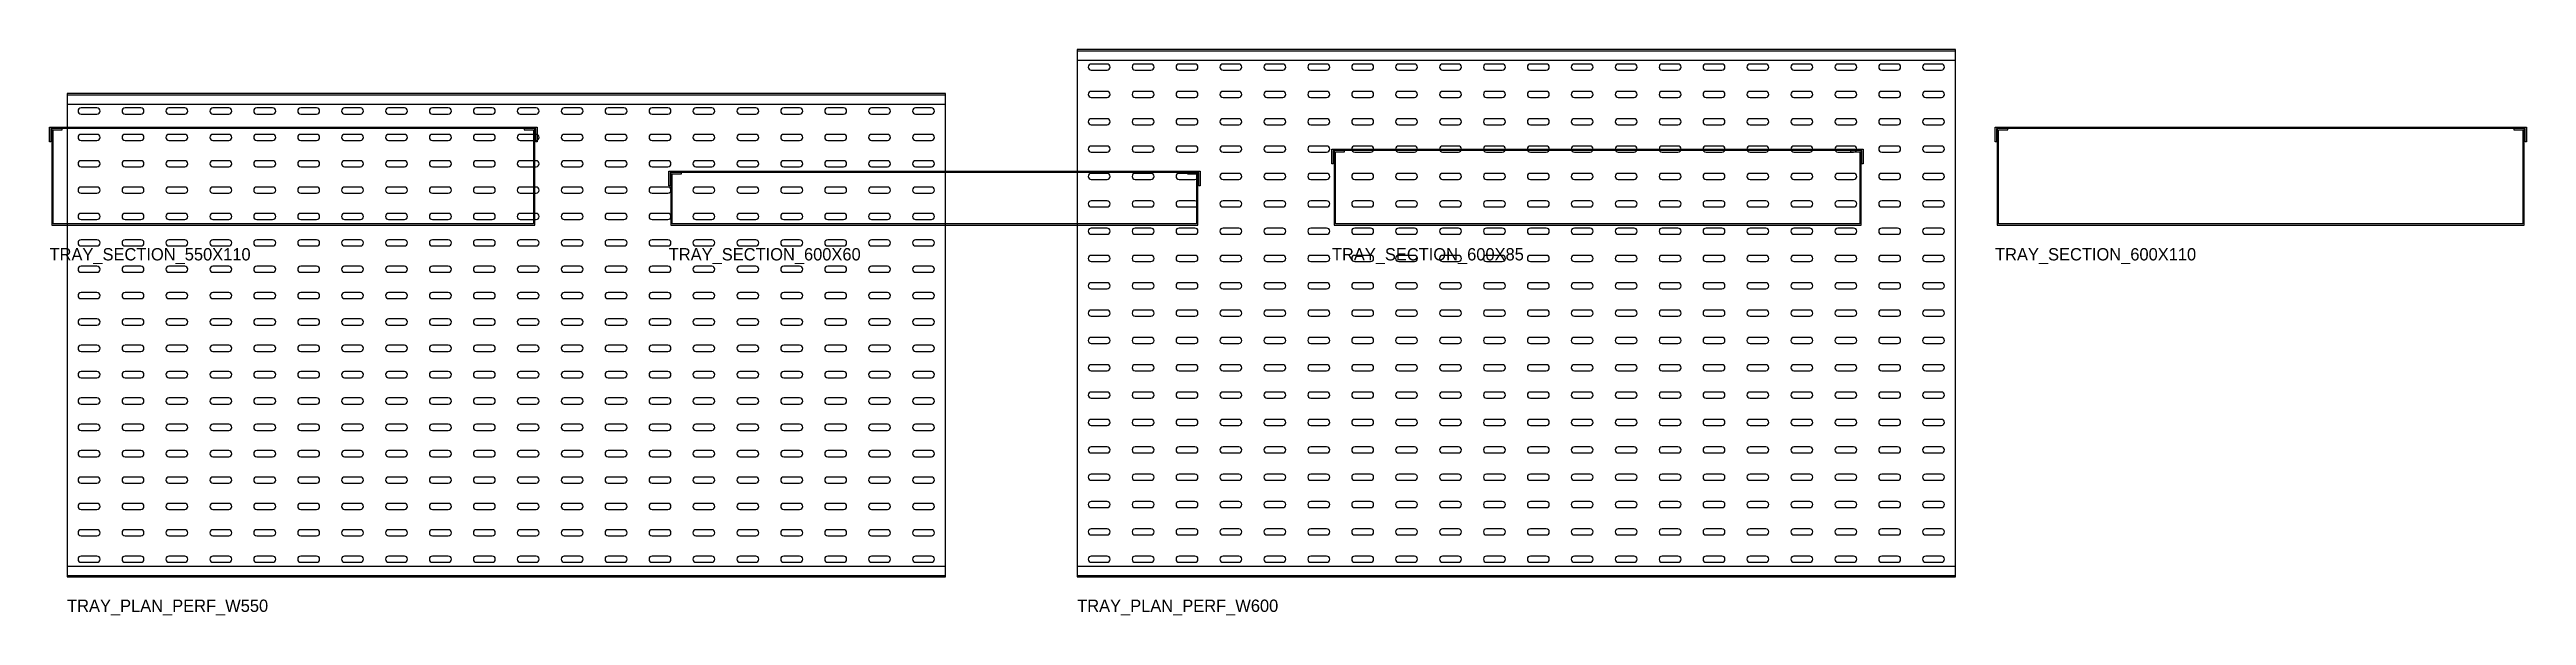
# Model space of a CAD drawing. Header units: millimetres. Extents: x 0 to 15450, y -7144 to 313.
# Drawn here: x 12630 to 15450, y -444 to 200 of the extents above; entities that cross this region are included whole.
import ezdxf

# ---------------------------------------------------------------- set-up
doc = ezdxf.new("R2010")
doc.units = ezdxf.units.MM
doc.header["$LTSCALE"] = 8
for name, color, linetype in [('TRAY', 7, 'Continuous'), ('TRAY-COVER', 5, 'Continuous'), ('TRAY-SLOT', 8, 'Continuous')]:
    doc.layers.add(name, color=color, linetype=linetype)

msp = doc.modelspace()

# ---------------------------------------------------------------- texts
for s, p in [('TRAY_SECTION_550X110', (12630, -40)), ('TRAY_SECTION_600X60', (13335, -40)), ('TRAY_SECTION_600X85', (14090, -40)), ('TRAY_SECTION_600X110', (14845, -40)), ('TRAY_PLAN_PERF_W550', (12650, -440)), ('TRAY_PLAN_PERF_W600', (13800, -440))]:
    msp.add_text(s, height=14).set_placement(p)

# ---------------------------------------------------------------- blocks, each defined once
blk = doc.blocks.new('TCR_TRAY_SECTION_550X110')
at = {"layer": 'TRAY'}
blk.add_lwpolyline([(12, 110), (0, 110), (0, 0), (550, 0), (550, 110), (538, 110), (538, 108.5), (548.5, 108.5), (548.5, 1.5), (1.5, 1.5), (1.5, 108.5), (12, 108.5)], close=True, dxfattribs=at)
at = {"layer": 'TRAY-COVER'}
blk.add_lwpolyline([(-2.5, 95), (-2.5, 111.5), (552.5, 111.5), (552.5, 95), (551, 95), (551, 110), (-1, 110), (-1, 95)], close=True, dxfattribs=at)
blk = doc.blocks.new('TCR_TRAY_SECTION_600X60')
at = {"layer": 'TRAY'}
blk.add_lwpolyline([(12, 60), (0, 60), (0, 0), (600, 0), (600, 60), (588, 60), (588, 58.5), (598.5, 58.5), (598.5, 1.5), (1.5, 1.5), (1.5, 58.5), (12, 58.5)], close=True, dxfattribs=at)
at = {"layer": 'TRAY-COVER'}
blk.add_lwpolyline([(-2.5, 45), (-2.5, 61.5), (602.5, 61.5), (602.5, 45), (601, 45), (601, 60), (-1, 60), (-1, 45)], close=True, dxfattribs=at)
blk = doc.blocks.new('TCR_TRAY_SECTION_600X85')
at = {"layer": 'TRAY'}
blk.add_lwpolyline([(12, 85), (0, 85), (0, 0), (600, 0), (600, 85), (588, 85), (588, 83.5), (598.5, 83.5), (598.5, 1.5), (1.5, 1.5), (1.5, 83.5), (12, 83.5)], close=True, dxfattribs=at)
at = {"layer": 'TRAY-COVER'}
blk.add_lwpolyline([(-2.5, 70), (-2.5, 86.5), (602.5, 86.5), (602.5, 70), (601, 70), (601, 85), (-1, 85), (-1, 70)], close=True, dxfattribs=at)
blk = doc.blocks.new('TCR_TRAY_SECTION_600X110')
at = {"layer": 'TRAY'}
blk.add_lwpolyline([(12, 110), (0, 110), (0, 0), (600, 0), (600, 110), (588, 110), (588, 108.5), (598.5, 108.5), (598.5, 1.5), (1.5, 1.5), (1.5, 108.5), (12, 108.5)], close=True, dxfattribs=at)
at = {"layer": 'TRAY-COVER'}
blk.add_lwpolyline([(-2.5, 95), (-2.5, 111.5), (602.5, 111.5), (602.5, 95), (601, 95), (601, 110), (-1, 110), (-1, 95)], close=True, dxfattribs=at)
blk = doc.blocks.new('TCR_TRAY_PLAN_PERF_W550')
at = {"layer": 'TRAY'}
for p, q in [((0, 548.5), (1000, 548.5)), ((0, 538), (1000, 538)), ((0, 12), (1000, 12)), ((0, 1.5), (1000, 1.5))]:
    blk.add_line(p, q, dxfattribs=at)
blk.add_lwpolyline([(0, 0), (1000, 0), (1000, 550), (0, 550)], close=True, dxfattribs=at)
at = {"layer": 'TRAY-SLOT'}
for points in [[(16, 526.5), (34, 526.5, 1), (34, 533.5), (16, 533.5, 1)], [(66, 526.5), (84, 526.5, 1), (84, 533.5), (66, 533.5, 1)], [(116, 526.5), (134, 526.5, 1), (134, 533.5), (116, 533.5, 1)], [(166, 526.5), (184, 526.5, 1), (184, 533.5), (166, 533.5, 1)], [(216, 526.5), (234, 526.5, 1), (234, 533.5), (216, 533.5, 1)], [(266, 526.5), (284, 526.5, 1), (284, 533.5), (266, 533.5, 1)], [(316, 526.5), (334, 526.5, 1), (334, 533.5), (316, 533.5, 1)], [(366, 526.5), (384, 526.5, 1), (384, 533.5), (366, 533.5, 1)], [(416, 526.5), (434, 526.5, 1), (434, 533.5), (416, 533.5, 1)], [(466, 526.5), (484, 526.5, 1), (484, 533.5), (466, 533.5, 1)], [(516, 526.5), (534, 526.5, 1), (534, 533.5), (516, 533.5, 1)], [(566, 526.5), (584, 526.5, 1), (584, 533.5), (566, 533.5, 1)], [(616, 526.5), (634, 526.5, 1), (634, 533.5), (616, 533.5, 1)], [(666, 526.5), (684, 526.5, 1), (684, 533.5), (666, 533.5, 1)], [(716, 526.5), (734, 526.5, 1), (734, 533.5), (716, 533.5, 1)], [(766, 526.5), (784, 526.5, 1), (784, 533.5), (766, 533.5, 1)], [(816, 526.5), (834, 526.5, 1), (834, 533.5), (816, 533.5, 1)], [(866, 526.5), (884, 526.5, 1), (884, 533.5), (866, 533.5, 1)], [(916, 526.5), (934, 526.5, 1), (934, 533.5), (916, 533.5, 1)], [(966, 526.5), (984, 526.5, 1), (984, 533.5), (966, 533.5, 1)], [(16, 496.5), (34, 496.5, 1), (34, 503.5), (16, 503.5, 1)], [(66, 496.5), (84, 496.5, 1), (84, 503.5), (66, 503.5, 1)], [(116, 496.5), (134, 496.5, 1), (134, 503.5), (116, 503.5, 1)], [(166, 496.5), (184, 496.5, 1), (184, 503.5), (166, 503.5, 1)], [(216, 496.5), (234, 496.5, 1), (234, 503.5), (216, 503.5, 1)], [(266, 496.5), (284, 496.5, 1), (284, 503.5), (266, 503.5, 1)], [(316, 496.5), (334, 496.5, 1), (334, 503.5), (316, 503.5, 1)], [(366, 496.5), (384, 496.5, 1), (384, 503.5), (366, 503.5, 1)], [(416, 496.5), (434, 496.5, 1), (434, 503.5), (416, 503.5, 1)], [(466, 496.5), (484, 496.5, 1), (484, 503.5), (466, 503.5, 1)], [(516, 496.5), (534, 496.5, 1), (534, 503.5), (516, 503.5, 1)], [(566, 496.5), (584, 496.5, 1), (584, 503.5), (566, 503.5, 1)], [(616, 496.5), (634, 496.5, 1), (634, 503.5), (616, 503.5, 1)], [(666, 496.5), (684, 496.5, 1), (684, 503.5), (666, 503.5, 1)], [(716, 496.5), (734, 496.5, 1), (734, 503.5), (716, 503.5, 1)], [(766, 496.5), (784, 496.5, 1), (784, 503.5), (766, 503.5, 1)], [(816, 496.5), (834, 496.5, 1), (834, 503.5), (816, 503.5, 1)], [(866, 496.5), (884, 496.5, 1), (884, 503.5), (866, 503.5, 1)], [(916, 496.5), (934, 496.5, 1), (934, 503.5), (916, 503.5, 1)], [(966, 496.5), (984, 496.5, 1), (984, 503.5), (966, 503.5, 1)], [(16, 466.5), (34, 466.5, 1), (34, 473.5), (16, 473.5, 1)], [(66, 466.5), (84, 466.5, 1), (84, 473.5), (66, 473.5, 1)], [(116, 466.5), (134, 466.5, 1), (134, 473.5), (116, 473.5, 1)], [(166, 466.5), (184, 466.5, 1), (184, 473.5), (166, 473.5, 1)], [(216, 466.5), (234, 466.5, 1), (234, 473.5), (216, 473.5, 1)], [(266, 466.5), (284, 466.5, 1), (284, 473.5), (266, 473.5, 1)], [(316, 466.5), (334, 466.5, 1), (334, 473.5), (316, 473.5, 1)], [(366, 466.5), (384, 466.5, 1), (384, 473.5), (366, 473.5, 1)], [(416, 466.5), (434, 466.5, 1), (434, 473.5), (416, 473.5, 1)], [(466, 466.5), (484, 466.5, 1), (484, 473.5), (466, 473.5, 1)], [(516, 466.5), (534, 466.5, 1), (534, 473.5), (516, 473.5, 1)], [(566, 466.5), (584, 466.5, 1), (584, 473.5), (566, 473.5, 1)], [(616, 466.5), (634, 466.5, 1), (634, 473.5), (616, 473.5, 1)], [(666, 466.5), (684, 466.5, 1), (684, 473.5), (666, 473.5, 1)], [(716, 466.5), (734, 466.5, 1), (734, 473.5), (716, 473.5, 1)], [(766, 466.5), (784, 466.5, 1), (784, 473.5), (766, 473.5, 1)], [(816, 466.5), (834, 466.5, 1), (834, 473.5), (816, 473.5, 1)], [(866, 466.5), (884, 466.5, 1), (884, 473.5), (866, 473.5, 1)], [(916, 466.5), (934, 466.5, 1), (934, 473.5), (916, 473.5, 1)], [(966, 466.5), (984, 466.5, 1), (984, 473.5), (966, 473.5, 1)], [(16, 436.5), (34, 436.5, 1), (34, 443.5), (16, 443.5, 1)], [(66, 436.5), (84, 436.5, 1), (84, 443.5), (66, 443.5, 1)], [(116, 436.5), (134, 436.5, 1), (134, 443.5), (116, 443.5, 1)], [(166, 436.5), (184, 436.5, 1), (184, 443.5), (166, 443.5, 1)], [(216, 436.5), (234, 436.5, 1), (234, 443.5), (216, 443.5, 1)], [(266, 436.5), (284, 436.5, 1), (284, 443.5), (266, 443.5, 1)], [(316, 436.5), (334, 436.5, 1), (334, 443.5), (316, 443.5, 1)], [(366, 436.5), (384, 436.5, 1), (384, 443.5), (366, 443.5, 1)], [(416, 436.5), (434, 436.5, 1), (434, 443.5), (416, 443.5, 1)], [(466, 436.5), (484, 436.5, 1), (484, 443.5), (466, 443.5, 1)], [(516, 436.5), (534, 436.5, 1), (534, 443.5), (516, 443.5, 1)], [(566, 436.5), (584, 436.5, 1), (584, 443.5), (566, 443.5, 1)], [(616, 436.5), (634, 436.5, 1), (634, 443.5), (616, 443.5, 1)], [(666, 436.5), (684, 436.5, 1), (684, 443.5), (666, 443.5, 1)], [(716, 436.5), (734, 436.5, 1), (734, 443.5), (716, 443.5, 1)], [(766, 436.5), (784, 436.5, 1), (784, 443.5), (766, 443.5, 1)], [(816, 436.5), (834, 436.5, 1), (834, 443.5), (816, 443.5, 1)], [(866, 436.5), (884, 436.5, 1), (884, 443.5), (866, 443.5, 1)], [(916, 436.5), (934, 436.5, 1), (934, 443.5), (916, 443.5, 1)], [(966, 436.5), (984, 436.5, 1), (984, 443.5), (966, 443.5, 1)], [(16, 406.5), (34, 406.5, 1), (34, 413.5), (16, 413.5, 1)], [(66, 406.5), (84, 406.5, 1), (84, 413.5), (66, 413.5, 1)], [(116, 406.5), (134, 406.5, 1), (134, 413.5), (116, 413.5, 1)], [(166, 406.5), (184, 406.5, 1), (184, 413.5), (166, 413.5, 1)], [(216, 406.5), (234, 406.5, 1), (234, 413.5), (216, 413.5, 1)], [(266, 406.5), (284, 406.5, 1), (284, 413.5), (266, 413.5, 1)], [(316, 406.5), (334, 406.5, 1), (334, 413.5), (316, 413.5, 1)], [(366, 406.5), (384, 406.5, 1), (384, 413.5), (366, 413.5, 1)], [(416, 406.5), (434, 406.5, 1), (434, 413.5), (416, 413.5, 1)], [(466, 406.5), (484, 406.5, 1), (484, 413.5), (466, 413.5, 1)], [(516, 406.5), (534, 406.5, 1), (534, 413.5), (516, 413.5, 1)], [(566, 406.5), (584, 406.5, 1), (584, 413.5), (566, 413.5, 1)], [(616, 406.5), (634, 406.5, 1), (634, 413.5), (616, 413.5, 1)], [(666, 406.5), (684, 406.5, 1), (684, 413.5), (666, 413.5, 1)], [(716, 406.5), (734, 406.5, 1), (734, 413.5), (716, 413.5, 1)], [(766, 406.5), (784, 406.5, 1), (784, 413.5), (766, 413.5, 1)], [(816, 406.5), (834, 406.5, 1), (834, 413.5), (816, 413.5, 1)], [(866, 406.5), (884, 406.5, 1), (884, 413.5), (866, 413.5, 1)], [(916, 406.5), (934, 406.5, 1), (934, 413.5), (916, 413.5, 1)], [(966, 406.5), (984, 406.5, 1), (984, 413.5), (966, 413.5, 1)], [(16, 376.5), (34, 376.5, 1), (34, 383.5), (16, 383.5, 1)], [(66, 376.5), (84, 376.5, 1), (84, 383.5), (66, 383.5, 1)], [(116, 376.5), (134, 376.5, 1), (134, 383.5), (116, 383.5, 1)], [(166, 376.5), (184, 376.5, 1), (184, 383.5), (166, 383.5, 1)], [(216, 376.5), (234, 376.5, 1), (234, 383.5), (216, 383.5, 1)], [(266, 376.5), (284, 376.5, 1), (284, 383.5), (266, 383.5, 1)], [(316, 376.5), (334, 376.5, 1), (334, 383.5), (316, 383.5, 1)], [(366, 376.5), (384, 376.5, 1), (384, 383.5), (366, 383.5, 1)], [(416, 376.5), (434, 376.5, 1), (434, 383.5), (416, 383.5, 1)], [(466, 376.5), (484, 376.5, 1), (484, 383.5), (466, 383.5, 1)], [(516, 376.5), (534, 376.5, 1), (534, 383.5), (516, 383.5, 1)], [(566, 376.5), (584, 376.5, 1), (584, 383.5), (566, 383.5, 1)], [(616, 376.5), (634, 376.5, 1), (634, 383.5), (616, 383.5, 1)], [(666, 376.5), (684, 376.5, 1), (684, 383.5), (666, 383.5, 1)], [(716, 376.5), (734, 376.5, 1), (734, 383.5), (716, 383.5, 1)], [(766, 376.5), (784, 376.5, 1), (784, 383.5), (766, 383.5, 1)], [(816, 376.5), (834, 376.5, 1), (834, 383.5), (816, 383.5, 1)], [(866, 376.5), (884, 376.5, 1), (884, 383.5), (866, 383.5, 1)], [(916, 376.5), (934, 376.5, 1), (934, 383.5), (916, 383.5, 1)], [(966, 376.5), (984, 376.5, 1), (984, 383.5), (966, 383.5, 1)], [(16, 346.5), (34, 346.5, 1), (34, 353.5), (16, 353.5, 1)], [(66, 346.5), (84, 346.5, 1), (84, 353.5), (66, 353.5, 1)], [(116, 346.5), (134, 346.5, 1), (134, 353.5), (116, 353.5, 1)], [(166, 346.5), (184, 346.5, 1), (184, 353.5), (166, 353.5, 1)], [(216, 346.5), (234, 346.5, 1), (234, 353.5), (216, 353.5, 1)], [(266, 346.5), (284, 346.5, 1), (284, 353.5), (266, 353.5, 1)], [(316, 346.5), (334, 346.5, 1), (334, 353.5), (316, 353.5, 1)], [(366, 346.5), (384, 346.5, 1), (384, 353.5), (366, 353.5, 1)], [(416, 346.5), (434, 346.5, 1), (434, 353.5), (416, 353.5, 1)], [(466, 346.5), (484, 346.5, 1), (484, 353.5), (466, 353.5, 1)], [(516, 346.5), (534, 346.5, 1), (534, 353.5), (516, 353.5, 1)], [(566, 346.5), (584, 346.5, 1), (584, 353.5), (566, 353.5, 1)], [(616, 346.5), (634, 346.5, 1), (634, 353.5), (616, 353.5, 1)], [(666, 346.5), (684, 346.5, 1), (684, 353.5), (666, 353.5, 1)], [(716, 346.5), (734, 346.5, 1), (734, 353.5), (716, 353.5, 1)], [(766, 346.5), (784, 346.5, 1), (784, 353.5), (766, 353.5, 1)], [(816, 346.5), (834, 346.5, 1), (834, 353.5), (816, 353.5, 1)], [(866, 346.5), (884, 346.5, 1), (884, 353.5), (866, 353.5, 1)], [(916, 346.5), (934, 346.5, 1), (934, 353.5), (916, 353.5, 1)], [(966, 346.5), (984, 346.5, 1), (984, 353.5), (966, 353.5, 1)], [(16, 316.5), (34, 316.5, 1), (34, 323.5), (16, 323.5, 1)], [(66, 316.5), (84, 316.5, 1), (84, 323.5), (66, 323.5, 1)], [(116, 316.5), (134, 316.5, 1), (134, 323.5), (116, 323.5, 1)], [(166, 316.5), (184, 316.5, 1), (184, 323.5), (166, 323.5, 1)], [(216, 316.5), (234, 316.5, 1), (234, 323.5), (216, 323.5, 1)], [(266, 316.5), (284, 316.5, 1), (284, 323.5), (266, 323.5, 1)], [(316, 316.5), (334, 316.5, 1), (334, 323.5), (316, 323.5, 1)], [(366, 316.5), (384, 316.5, 1), (384, 323.5), (366, 323.5, 1)], [(416, 316.5), (434, 316.5, 1), (434, 323.5), (416, 323.5, 1)], [(466, 316.5), (484, 316.5, 1), (484, 323.5), (466, 323.5, 1)], [(516, 316.5), (534, 316.5, 1), (534, 323.5), (516, 323.5, 1)], [(566, 316.5), (584, 316.5, 1), (584, 323.5), (566, 323.5, 1)], [(616, 316.5), (634, 316.5, 1), (634, 323.5), (616, 323.5, 1)], [(666, 316.5), (684, 316.5, 1), (684, 323.5), (666, 323.5, 1)], [(716, 316.5), (734, 316.5, 1), (734, 323.5), (716, 323.5, 1)], [(766, 316.5), (784, 316.5, 1), (784, 323.5), (766, 323.5, 1)], [(816, 316.5), (834, 316.5, 1), (834, 323.5), (816, 323.5, 1)], [(866, 316.5), (884, 316.5, 1), (884, 323.5), (866, 323.5, 1)], [(916, 316.5), (934, 316.5, 1), (934, 323.5), (916, 323.5, 1)], [(966, 316.5), (984, 316.5, 1), (984, 323.5), (966, 323.5, 1)], [(16, 286.5), (34, 286.5, 1), (34, 293.5), (16, 293.5, 1)], [(66, 286.5), (84, 286.5, 1), (84, 293.5), (66, 293.5, 1)], [(116, 286.5), (134, 286.5, 1), (134, 293.5), (116, 293.5, 1)], [(166, 286.5), (184, 286.5, 1), (184, 293.5), (166, 293.5, 1)], [(216, 286.5), (234, 286.5, 1), (234, 293.5), (216, 293.5, 1)], [(266, 286.5), (284, 286.5, 1), (284, 293.5), (266, 293.5, 1)], [(316, 286.5), (334, 286.5, 1), (334, 293.5), (316, 293.5, 1)], [(366, 286.5), (384, 286.5, 1), (384, 293.5), (366, 293.5, 1)], [(416, 286.5), (434, 286.5, 1), (434, 293.5), (416, 293.5, 1)], [(466, 286.5), (484, 286.5, 1), (484, 293.5), (466, 293.5, 1)], [(516, 286.5), (534, 286.5, 1), (534, 293.5), (516, 293.5, 1)], [(566, 286.5), (584, 286.5, 1), (584, 293.5), (566, 293.5, 1)], [(616, 286.5), (634, 286.5, 1), (634, 293.5), (616, 293.5, 1)], [(666, 286.5), (684, 286.5, 1), (684, 293.5), (666, 293.5, 1)], [(716, 286.5), (734, 286.5, 1), (734, 293.5), (716, 293.5, 1)], [(766, 286.5), (784, 286.5, 1), (784, 293.5), (766, 293.5, 1)], [(816, 286.5), (834, 286.5, 1), (834, 293.5), (816, 293.5, 1)], [(866, 286.5), (884, 286.5, 1), (884, 293.5), (866, 293.5, 1)], [(916, 286.5), (934, 286.5, 1), (934, 293.5), (916, 293.5, 1)], [(966, 286.5), (984, 286.5, 1), (984, 293.5), (966, 293.5, 1)], [(16, 256.5), (34, 256.5, 1), (34, 263.5), (16, 263.5, 1)], [(66, 256.5), (84, 256.5, 1), (84, 263.5), (66, 263.5, 1)], [(116, 256.5), (134, 256.5, 1), (134, 263.5), (116, 263.5, 1)], [(166, 256.5), (184, 256.5, 1), (184, 263.5), (166, 263.5, 1)], [(216, 256.5), (234, 256.5, 1), (234, 263.5), (216, 263.5, 1)], [(266, 256.5), (284, 256.5, 1), (284, 263.5), (266, 263.5, 1)], [(316, 256.5), (334, 256.5, 1), (334, 263.5), (316, 263.5, 1)], [(366, 256.5), (384, 256.5, 1), (384, 263.5), (366, 263.5, 1)], [(416, 256.5), (434, 256.5, 1), (434, 263.5), (416, 263.5, 1)], [(466, 256.5), (484, 256.5, 1), (484, 263.5), (466, 263.5, 1)], [(516, 256.5), (534, 256.5, 1), (534, 263.5), (516, 263.5, 1)], [(566, 256.5), (584, 256.5, 1), (584, 263.5), (566, 263.5, 1)], [(616, 256.5), (634, 256.5, 1), (634, 263.5), (616, 263.5, 1)], [(666, 256.5), (684, 256.5, 1), (684, 263.5), (666, 263.5, 1)], [(716, 256.5), (734, 256.5, 1), (734, 263.5), (716, 263.5, 1)], [(766, 256.5), (784, 256.5, 1), (784, 263.5), (766, 263.5, 1)], [(816, 256.5), (834, 256.5, 1), (834, 263.5), (816, 263.5, 1)], [(866, 256.5), (884, 256.5, 1), (884, 263.5), (866, 263.5, 1)], [(916, 256.5), (934, 256.5, 1), (934, 263.5), (916, 263.5, 1)], [(966, 256.5), (984, 256.5, 1), (984, 263.5), (966, 263.5, 1)], [(16, 226.5), (34, 226.5, 1), (34, 233.5), (16, 233.5, 1)], [(66, 226.5), (84, 226.5, 1), (84, 233.5), (66, 233.5, 1)], [(116, 226.5), (134, 226.5, 1), (134, 233.5), (116, 233.5, 1)], [(166, 226.5), (184, 226.5, 1), (184, 233.5), (166, 233.5, 1)], [(216, 226.5), (234, 226.5, 1), (234, 233.5), (216, 233.5, 1)], [(266, 226.5), (284, 226.5, 1), (284, 233.5), (266, 233.5, 1)], [(316, 226.5), (334, 226.5, 1), (334, 233.5), (316, 233.5, 1)], [(366, 226.5), (384, 226.5, 1), (384, 233.5), (366, 233.5, 1)], [(416, 226.5), (434, 226.5, 1), (434, 233.5), (416, 233.5, 1)], [(466, 226.5), (484, 226.5, 1), (484, 233.5), (466, 233.5, 1)], [(516, 226.5), (534, 226.5, 1), (534, 233.5), (516, 233.5, 1)], [(566, 226.5), (584, 226.5, 1), (584, 233.5), (566, 233.5, 1)], [(616, 226.5), (634, 226.5, 1), (634, 233.5), (616, 233.5, 1)], [(666, 226.5), (684, 226.5, 1), (684, 233.5), (666, 233.5, 1)], [(716, 226.5), (734, 226.5, 1), (734, 233.5), (716, 233.5, 1)], [(766, 226.5), (784, 226.5, 1), (784, 233.5), (766, 233.5, 1)], [(816, 226.5), (834, 226.5, 1), (834, 233.5), (816, 233.5, 1)], [(866, 226.5), (884, 226.5, 1), (884, 233.5), (866, 233.5, 1)], [(916, 226.5), (934, 226.5, 1), (934, 233.5), (916, 233.5, 1)], [(966, 226.5), (984, 226.5, 1), (984, 233.5), (966, 233.5, 1)], [(16, 196.5), (34, 196.5, 1), (34, 203.5), (16, 203.5, 1)], [(66, 196.5), (84, 196.5, 1), (84, 203.5), (66, 203.5, 1)], [(116, 196.5), (134, 196.5, 1), (134, 203.5), (116, 203.5, 1)], [(166, 196.5), (184, 196.5, 1), (184, 203.5), (166, 203.5, 1)], [(216, 196.5), (234, 196.5, 1), (234, 203.5), (216, 203.5, 1)], [(266, 196.5), (284, 196.5, 1), (284, 203.5), (266, 203.5, 1)], [(316, 196.5), (334, 196.5, 1), (334, 203.5), (316, 203.5, 1)], [(366, 196.5), (384, 196.5, 1), (384, 203.5), (366, 203.5, 1)], [(416, 196.5), (434, 196.5, 1), (434, 203.5), (416, 203.5, 1)], [(466, 196.5), (484, 196.5, 1), (484, 203.5), (466, 203.5, 1)], [(516, 196.5), (534, 196.5, 1), (534, 203.5), (516, 203.5, 1)], [(566, 196.5), (584, 196.5, 1), (584, 203.5), (566, 203.5, 1)], [(616, 196.5), (634, 196.5, 1), (634, 203.5), (616, 203.5, 1)], [(666, 196.5), (684, 196.5, 1), (684, 203.5), (666, 203.5, 1)], [(716, 196.5), (734, 196.5, 1), (734, 203.5), (716, 203.5, 1)], [(766, 196.5), (784, 196.5, 1), (784, 203.5), (766, 203.5, 1)], [(816, 196.5), (834, 196.5, 1), (834, 203.5), (816, 203.5, 1)], [(866, 196.5), (884, 196.5, 1), (884, 203.5), (866, 203.5, 1)], [(916, 196.5), (934, 196.5, 1), (934, 203.5), (916, 203.5, 1)], [(966, 196.5), (984, 196.5, 1), (984, 203.5), (966, 203.5, 1)], [(16, 166.5), (34, 166.5, 1), (34, 173.5), (16, 173.5, 1)], [(66, 166.5), (84, 166.5, 1), (84, 173.5), (66, 173.5, 1)], [(116, 166.5), (134, 166.5, 1), (134, 173.5), (116, 173.5, 1)], [(166, 166.5), (184, 166.5, 1), (184, 173.5), (166, 173.5, 1)], [(216, 166.5), (234, 166.5, 1), (234, 173.5), (216, 173.5, 1)], [(266, 166.5), (284, 166.5, 1), (284, 173.5), (266, 173.5, 1)], [(316, 166.5), (334, 166.5, 1), (334, 173.5), (316, 173.5, 1)], [(366, 166.5), (384, 166.5, 1), (384, 173.5), (366, 173.5, 1)], [(416, 166.5), (434, 166.5, 1), (434, 173.5), (416, 173.5, 1)], [(466, 166.5), (484, 166.5, 1), (484, 173.5), (466, 173.5, 1)], [(516, 166.5), (534, 166.5, 1), (534, 173.5), (516, 173.5, 1)], [(566, 166.5), (584, 166.5, 1), (584, 173.5), (566, 173.5, 1)], [(616, 166.5), (634, 166.5, 1), (634, 173.5), (616, 173.5, 1)], [(666, 166.5), (684, 166.5, 1), (684, 173.5), (666, 173.5, 1)], [(716, 166.5), (734, 166.5, 1), (734, 173.5), (716, 173.5, 1)], [(766, 166.5), (784, 166.5, 1), (784, 173.5), (766, 173.5, 1)], [(816, 166.5), (834, 166.5, 1), (834, 173.5), (816, 173.5, 1)], [(866, 166.5), (884, 166.5, 1), (884, 173.5), (866, 173.5, 1)], [(916, 166.5), (934, 166.5, 1), (934, 173.5), (916, 173.5, 1)], [(966, 166.5), (984, 166.5, 1), (984, 173.5), (966, 173.5, 1)], [(16, 136.5), (34, 136.5, 1), (34, 143.5), (16, 143.5, 1)], [(66, 136.5), (84, 136.5, 1), (84, 143.5), (66, 143.5, 1)], [(116, 136.5), (134, 136.5, 1), (134, 143.5), (116, 143.5, 1)], [(166, 136.5), (184, 136.5, 1), (184, 143.5), (166, 143.5, 1)], [(216, 136.5), (234, 136.5, 1), (234, 143.5), (216, 143.5, 1)], [(266, 136.5), (284, 136.5, 1), (284, 143.5), (266, 143.5, 1)], [(316, 136.5), (334, 136.5, 1), (334, 143.5), (316, 143.5, 1)], [(366, 136.5), (384, 136.5, 1), (384, 143.5), (366, 143.5, 1)], [(416, 136.5), (434, 136.5, 1), (434, 143.5), (416, 143.5, 1)], [(466, 136.5), (484, 136.5, 1), (484, 143.5), (466, 143.5, 1)], [(516, 136.5), (534, 136.5, 1), (534, 143.5), (516, 143.5, 1)], [(566, 136.5), (584, 136.5, 1), (584, 143.5), (566, 143.5, 1)], [(616, 136.5), (634, 136.5, 1), (634, 143.5), (616, 143.5, 1)], [(666, 136.5), (684, 136.5, 1), (684, 143.5), (666, 143.5, 1)], [(716, 136.5), (734, 136.5, 1), (734, 143.5), (716, 143.5, 1)], [(766, 136.5), (784, 136.5, 1), (784, 143.5), (766, 143.5, 1)], [(816, 136.5), (834, 136.5, 1), (834, 143.5), (816, 143.5, 1)], [(866, 136.5), (884, 136.5, 1), (884, 143.5), (866, 143.5, 1)], [(916, 136.5), (934, 136.5, 1), (934, 143.5), (916, 143.5, 1)], [(966, 136.5), (984, 136.5, 1), (984, 143.5), (966, 143.5, 1)], [(16, 106.5), (34, 106.5, 1), (34, 113.5), (16, 113.5, 1)], [(66, 106.5), (84, 106.5, 1), (84, 113.5), (66, 113.5, 1)], [(116, 106.5), (134, 106.5, 1), (134, 113.5), (116, 113.5, 1)], [(166, 106.5), (184, 106.5, 1), (184, 113.5), (166, 113.5, 1)], [(216, 106.5), (234, 106.5, 1), (234, 113.5), (216, 113.5, 1)], [(266, 106.5), (284, 106.5, 1), (284, 113.5), (266, 113.5, 1)], [(316, 106.5), (334, 106.5, 1), (334, 113.5), (316, 113.5, 1)], [(366, 106.5), (384, 106.5, 1), (384, 113.5), (366, 113.5, 1)], [(416, 106.5), (434, 106.5, 1), (434, 113.5), (416, 113.5, 1)], [(466, 106.5), (484, 106.5, 1), (484, 113.5), (466, 113.5, 1)], [(516, 106.5), (534, 106.5, 1), (534, 113.5), (516, 113.5, 1)], [(566, 106.5), (584, 106.5, 1), (584, 113.5), (566, 113.5, 1)], [(616, 106.5), (634, 106.5, 1), (634, 113.5), (616, 113.5, 1)], [(666, 106.5), (684, 106.5, 1), (684, 113.5), (666, 113.5, 1)], [(716, 106.5), (734, 106.5, 1), (734, 113.5), (716, 113.5, 1)], [(766, 106.5), (784, 106.5, 1), (784, 113.5), (766, 113.5, 1)], [(816, 106.5), (834, 106.5, 1), (834, 113.5), (816, 113.5, 1)], [(866, 106.5), (884, 106.5, 1), (884, 113.5), (866, 113.5, 1)], [(916, 106.5), (934, 106.5, 1), (934, 113.5), (916, 113.5, 1)], [(966, 106.5), (984, 106.5, 1), (984, 113.5), (966, 113.5, 1)], [(16, 76.5), (34, 76.5, 1), (34, 83.5), (16, 83.5, 1)], [(66, 76.5), (84, 76.5, 1), (84, 83.5), (66, 83.5, 1)], [(116, 76.5), (134, 76.5, 1), (134, 83.5), (116, 83.5, 1)], [(166, 76.5), (184, 76.5, 1), (184, 83.5), (166, 83.5, 1)], [(216, 76.5), (234, 76.5, 1), (234, 83.5), (216, 83.5, 1)], [(266, 76.5), (284, 76.5, 1), (284, 83.5), (266, 83.5, 1)], [(316, 76.5), (334, 76.5, 1), (334, 83.5), (316, 83.5, 1)], [(366, 76.5), (384, 76.5, 1), (384, 83.5), (366, 83.5, 1)], [(416, 76.5), (434, 76.5, 1), (434, 83.5), (416, 83.5, 1)], [(466, 76.5), (484, 76.5, 1), (484, 83.5), (466, 83.5, 1)], [(516, 76.5), (534, 76.5, 1), (534, 83.5), (516, 83.5, 1)], [(566, 76.5), (584, 76.5, 1), (584, 83.5), (566, 83.5, 1)], [(616, 76.5), (634, 76.5, 1), (634, 83.5), (616, 83.5, 1)], [(666, 76.5), (684, 76.5, 1), (684, 83.5), (666, 83.5, 1)], [(716, 76.5), (734, 76.5, 1), (734, 83.5), (716, 83.5, 1)], [(766, 76.5), (784, 76.5, 1), (784, 83.5), (766, 83.5, 1)], [(816, 76.5), (834, 76.5, 1), (834, 83.5), (816, 83.5, 1)], [(866, 76.5), (884, 76.5, 1), (884, 83.5), (866, 83.5, 1)], [(916, 76.5), (934, 76.5, 1), (934, 83.5), (916, 83.5, 1)], [(966, 76.5), (984, 76.5, 1), (984, 83.5), (966, 83.5, 1)], [(16, 46.5), (34, 46.5, 1), (34, 53.5), (16, 53.5, 1)], [(66, 46.5), (84, 46.5, 1), (84, 53.5), (66, 53.5, 1)], [(116, 46.5), (134, 46.5, 1), (134, 53.5), (116, 53.5, 1)], [(166, 46.5), (184, 46.5, 1), (184, 53.5), (166, 53.5, 1)], [(216, 46.5), (234, 46.5, 1), (234, 53.5), (216, 53.5, 1)], [(266, 46.5), (284, 46.5, 1), (284, 53.5), (266, 53.5, 1)], [(316, 46.5), (334, 46.5, 1), (334, 53.5), (316, 53.5, 1)], [(366, 46.5), (384, 46.5, 1), (384, 53.5), (366, 53.5, 1)], [(416, 46.5), (434, 46.5, 1), (434, 53.5), (416, 53.5, 1)], [(466, 46.5), (484, 46.5, 1), (484, 53.5), (466, 53.5, 1)], [(516, 46.5), (534, 46.5, 1), (534, 53.5), (516, 53.5, 1)], [(566, 46.5), (584, 46.5, 1), (584, 53.5), (566, 53.5, 1)], [(616, 46.5), (634, 46.5, 1), (634, 53.5), (616, 53.5, 1)], [(666, 46.5), (684, 46.5, 1), (684, 53.5), (666, 53.5, 1)], [(716, 46.5), (734, 46.5, 1), (734, 53.5), (716, 53.5, 1)], [(766, 46.5), (784, 46.5, 1), (784, 53.5), (766, 53.5, 1)], [(816, 46.5), (834, 46.5, 1), (834, 53.5), (816, 53.5, 1)], [(866, 46.5), (884, 46.5, 1), (884, 53.5), (866, 53.5, 1)], [(916, 46.5), (934, 46.5, 1), (934, 53.5), (916, 53.5, 1)], [(966, 46.5), (984, 46.5, 1), (984, 53.5), (966, 53.5, 1)], [(16, 16.5), (34, 16.5, 1), (34, 23.5), (16, 23.5, 1)], [(66, 16.5), (84, 16.5, 1), (84, 23.5), (66, 23.5, 1)], [(116, 16.5), (134, 16.5, 1), (134, 23.5), (116, 23.5, 1)], [(166, 16.5), (184, 16.5, 1), (184, 23.5), (166, 23.5, 1)], [(216, 16.5), (234, 16.5, 1), (234, 23.5), (216, 23.5, 1)], [(266, 16.5), (284, 16.5, 1), (284, 23.5), (266, 23.5, 1)], [(316, 16.5), (334, 16.5, 1), (334, 23.5), (316, 23.5, 1)], [(366, 16.5), (384, 16.5, 1), (384, 23.5), (366, 23.5, 1)], [(416, 16.5), (434, 16.5, 1), (434, 23.5), (416, 23.5, 1)], [(466, 16.5), (484, 16.5, 1), (484, 23.5), (466, 23.5, 1)], [(516, 16.5), (534, 16.5, 1), (534, 23.5), (516, 23.5, 1)], [(566, 16.5), (584, 16.5, 1), (584, 23.5), (566, 23.5, 1)], [(616, 16.5), (634, 16.5, 1), (634, 23.5), (616, 23.5, 1)], [(666, 16.5), (684, 16.5, 1), (684, 23.5), (666, 23.5, 1)], [(716, 16.5), (734, 16.5, 1), (734, 23.5), (716, 23.5, 1)], [(766, 16.5), (784, 16.5, 1), (784, 23.5), (766, 23.5, 1)], [(816, 16.5), (834, 16.5, 1), (834, 23.5), (816, 23.5, 1)], [(866, 16.5), (884, 16.5, 1), (884, 23.5), (866, 23.5, 1)], [(916, 16.5), (934, 16.5, 1), (934, 23.5), (916, 23.5, 1)], [(966, 16.5), (984, 16.5, 1), (984, 23.5), (966, 23.5, 1)]]:
    blk.add_lwpolyline(points, format="xyb", close=True, dxfattribs=at)
blk = doc.blocks.new('TCR_TRAY_PLAN_PERF_W600')
at = {"layer": 'TRAY'}
for p, q in [((0, 598.5), (1000, 598.5)), ((0, 588), (1000, 588)), ((0, 12), (1000, 12)), ((0, 1.5), (1000, 1.5))]:
    blk.add_line(p, q, dxfattribs=at)
blk.add_lwpolyline([(0, 0), (1000, 0), (1000, 600), (0, 600)], close=True, dxfattribs=at)
at = {"layer": 'TRAY-SLOT'}
for points in [[(16, 576.5), (34, 576.5, 1), (34, 583.5), (16, 583.5, 1)], [(66, 576.5), (84, 576.5, 1), (84, 583.5), (66, 583.5, 1)], [(116, 576.5), (134, 576.5, 1), (134, 583.5), (116, 583.5, 1)], [(166, 576.5), (184, 576.5, 1), (184, 583.5), (166, 583.5, 1)], [(216, 576.5), (234, 576.5, 1), (234, 583.5), (216, 583.5, 1)], [(266, 576.5), (284, 576.5, 1), (284, 583.5), (266, 583.5, 1)], [(316, 576.5), (334, 576.5, 1), (334, 583.5), (316, 583.5, 1)], [(366, 576.5), (384, 576.5, 1), (384, 583.5), (366, 583.5, 1)], [(416, 576.5), (434, 576.5, 1), (434, 583.5), (416, 583.5, 1)], [(466, 576.5), (484, 576.5, 1), (484, 583.5), (466, 583.5, 1)], [(516, 576.5), (534, 576.5, 1), (534, 583.5), (516, 583.5, 1)], [(566, 576.5), (584, 576.5, 1), (584, 583.5), (566, 583.5, 1)], [(616, 576.5), (634, 576.5, 1), (634, 583.5), (616, 583.5, 1)], [(666, 576.5), (684, 576.5, 1), (684, 583.5), (666, 583.5, 1)], [(716, 576.5), (734, 576.5, 1), (734, 583.5), (716, 583.5, 1)], [(766, 576.5), (784, 576.5, 1), (784, 583.5), (766, 583.5, 1)], [(816, 576.5), (834, 576.5, 1), (834, 583.5), (816, 583.5, 1)], [(866, 576.5), (884, 576.5, 1), (884, 583.5), (866, 583.5, 1)], [(916, 576.5), (934, 576.5, 1), (934, 583.5), (916, 583.5, 1)], [(966, 576.5), (984, 576.5, 1), (984, 583.5), (966, 583.5, 1)], [(16, 545.4), (34, 545.4, 1), (34, 552.4), (16, 552.4, 1)], [(66, 545.4), (84, 545.4, 1), (84, 552.4), (66, 552.4, 1)], [(116, 545.4), (134, 545.4, 1), (134, 552.4), (116, 552.4, 1)], [(166, 545.4), (184, 545.4, 1), (184, 552.4), (166, 552.4, 1)], [(216, 545.4), (234, 545.4, 1), (234, 552.4), (216, 552.4, 1)], [(266, 545.4), (284, 545.4, 1), (284, 552.4), (266, 552.4, 1)], [(316, 545.4), (334, 545.4, 1), (334, 552.4), (316, 552.4, 1)], [(366, 545.4), (384, 545.4, 1), (384, 552.4), (366, 552.4, 1)], [(416, 545.4), (434, 545.4, 1), (434, 552.4), (416, 552.4, 1)], [(466, 545.4), (484, 545.4, 1), (484, 552.4), (466, 552.4, 1)], [(516, 545.4), (534, 545.4, 1), (534, 552.4), (516, 552.4, 1)], [(566, 545.4), (584, 545.4, 1), (584, 552.4), (566, 552.4, 1)], [(616, 545.4), (634, 545.4, 1), (634, 552.4), (616, 552.4, 1)], [(666, 545.4), (684, 545.4, 1), (684, 552.4), (666, 552.4, 1)], [(716, 545.4), (734, 545.4, 1), (734, 552.4), (716, 552.4, 1)], [(766, 545.4), (784, 545.4, 1), (784, 552.4), (766, 552.4, 1)], [(816, 545.4), (834, 545.4, 1), (834, 552.4), (816, 552.4, 1)], [(866, 545.4), (884, 545.4, 1), (884, 552.4), (866, 552.4, 1)], [(916, 545.4), (934, 545.4, 1), (934, 552.4), (916, 552.4, 1)], [(966, 545.4), (984, 545.4, 1), (984, 552.4), (966, 552.4, 1)], [(16, 514.3), (34, 514.3, 1), (34, 521.3), (16, 521.3, 1)], [(66, 514.3), (84, 514.3, 1), (84, 521.3), (66, 521.3, 1)], [(116, 514.3), (134, 514.3, 1), (134, 521.3), (116, 521.3, 1)], [(166, 514.3), (184, 514.3, 1), (184, 521.3), (166, 521.3, 1)], [(216, 514.3), (234, 514.3, 1), (234, 521.3), (216, 521.3, 1)], [(266, 514.3), (284, 514.3, 1), (284, 521.3), (266, 521.3, 1)], [(316, 514.3), (334, 514.3, 1), (334, 521.3), (316, 521.3, 1)], [(366, 514.3), (384, 514.3, 1), (384, 521.3), (366, 521.3, 1)], [(416, 514.3), (434, 514.3, 1), (434, 521.3), (416, 521.3, 1)], [(466, 514.3), (484, 514.3, 1), (484, 521.3), (466, 521.3, 1)], [(516, 514.3), (534, 514.3, 1), (534, 521.3), (516, 521.3, 1)], [(566, 514.3), (584, 514.3, 1), (584, 521.3), (566, 521.3, 1)], [(616, 514.3), (634, 514.3, 1), (634, 521.3), (616, 521.3, 1)], [(666, 514.3), (684, 514.3, 1), (684, 521.3), (666, 521.3, 1)], [(716, 514.3), (734, 514.3, 1), (734, 521.3), (716, 521.3, 1)], [(766, 514.3), (784, 514.3, 1), (784, 521.3), (766, 521.3, 1)], [(816, 514.3), (834, 514.3, 1), (834, 521.3), (816, 521.3, 1)], [(866, 514.3), (884, 514.3, 1), (884, 521.3), (866, 521.3, 1)], [(916, 514.3), (934, 514.3, 1), (934, 521.3), (916, 521.3, 1)], [(966, 514.3), (984, 514.3, 1), (984, 521.3), (966, 521.3, 1)], [(16, 483.2), (34, 483.2, 1), (34, 490.2), (16, 490.2, 1)], [(66, 483.2), (84, 483.2, 1), (84, 490.2), (66, 490.2, 1)], [(116, 483.2), (134, 483.2, 1), (134, 490.2), (116, 490.2, 1)], [(166, 483.2), (184, 483.2, 1), (184, 490.2), (166, 490.2, 1)], [(216, 483.2), (234, 483.2, 1), (234, 490.2), (216, 490.2, 1)], [(266, 483.2), (284, 483.2, 1), (284, 490.2), (266, 490.2, 1)], [(316, 483.2), (334, 483.2, 1), (334, 490.2), (316, 490.2, 1)], [(366, 483.2), (384, 483.2, 1), (384, 490.2), (366, 490.2, 1)], [(416, 483.2), (434, 483.2, 1), (434, 490.2), (416, 490.2, 1)], [(466, 483.2), (484, 483.2, 1), (484, 490.2), (466, 490.2, 1)], [(516, 483.2), (534, 483.2, 1), (534, 490.2), (516, 490.2, 1)], [(566, 483.2), (584, 483.2, 1), (584, 490.2), (566, 490.2, 1)], [(616, 483.2), (634, 483.2, 1), (634, 490.2), (616, 490.2, 1)], [(666, 483.2), (684, 483.2, 1), (684, 490.2), (666, 490.2, 1)], [(716, 483.2), (734, 483.2, 1), (734, 490.2), (716, 490.2, 1)], [(766, 483.2), (784, 483.2, 1), (784, 490.2), (766, 490.2, 1)], [(816, 483.2), (834, 483.2, 1), (834, 490.2), (816, 490.2, 1)], [(866, 483.2), (884, 483.2, 1), (884, 490.2), (866, 490.2, 1)], [(916, 483.2), (934, 483.2, 1), (934, 490.2), (916, 490.2, 1)], [(966, 483.2), (984, 483.2, 1), (984, 490.2), (966, 490.2, 1)], [(16, 452.1), (34, 452.1, 1), (34, 459.1), (16, 459.1, 1)], [(66, 452.1), (84, 452.1, 1), (84, 459.1), (66, 459.1, 1)], [(116, 452.1), (134, 452.1, 1), (134, 459.1), (116, 459.1, 1)], [(166, 452.1), (184, 452.1, 1), (184, 459.1), (166, 459.1, 1)], [(216, 452.1), (234, 452.1, 1), (234, 459.1), (216, 459.1, 1)], [(266, 452.1), (284, 452.1, 1), (284, 459.1), (266, 459.1, 1)], [(316, 452.1), (334, 452.1, 1), (334, 459.1), (316, 459.1, 1)], [(366, 452.1), (384, 452.1, 1), (384, 459.1), (366, 459.1, 1)], [(416, 452.1), (434, 452.1, 1), (434, 459.1), (416, 459.1, 1)], [(466, 452.1), (484, 452.1, 1), (484, 459.1), (466, 459.1, 1)], [(516, 452.1), (534, 452.1, 1), (534, 459.1), (516, 459.1, 1)], [(566, 452.1), (584, 452.1, 1), (584, 459.1), (566, 459.1, 1)], [(616, 452.1), (634, 452.1, 1), (634, 459.1), (616, 459.1, 1)], [(666, 452.1), (684, 452.1, 1), (684, 459.1), (666, 459.1, 1)], [(716, 452.1), (734, 452.1, 1), (734, 459.1), (716, 459.1, 1)], [(766, 452.1), (784, 452.1, 1), (784, 459.1), (766, 459.1, 1)], [(816, 452.1), (834, 452.1, 1), (834, 459.1), (816, 459.1, 1)], [(866, 452.1), (884, 452.1, 1), (884, 459.1), (866, 459.1, 1)], [(916, 452.1), (934, 452.1, 1), (934, 459.1), (916, 459.1, 1)], [(966, 452.1), (984, 452.1, 1), (984, 459.1), (966, 459.1, 1)], [(16, 420.9), (34, 420.9, 1), (34, 427.9), (16, 427.9, 1)], [(66, 420.9), (84, 420.9, 1), (84, 427.9), (66, 427.9, 1)], [(116, 420.9), (134, 420.9, 1), (134, 427.9), (116, 427.9, 1)], [(166, 420.9), (184, 420.9, 1), (184, 427.9), (166, 427.9, 1)], [(216, 420.9), (234, 420.9, 1), (234, 427.9), (216, 427.9, 1)], [(266, 420.9), (284, 420.9, 1), (284, 427.9), (266, 427.9, 1)], [(316, 420.9), (334, 420.9, 1), (334, 427.9), (316, 427.9, 1)], [(366, 420.9), (384, 420.9, 1), (384, 427.9), (366, 427.9, 1)], [(416, 420.9), (434, 420.9, 1), (434, 427.9), (416, 427.9, 1)], [(466, 420.9), (484, 420.9, 1), (484, 427.9), (466, 427.9, 1)], [(516, 420.9), (534, 420.9, 1), (534, 427.9), (516, 427.9, 1)], [(566, 420.9), (584, 420.9, 1), (584, 427.9), (566, 427.9, 1)], [(616, 420.9), (634, 420.9, 1), (634, 427.9), (616, 427.9, 1)], [(666, 420.9), (684, 420.9, 1), (684, 427.9), (666, 427.9, 1)], [(716, 420.9), (734, 420.9, 1), (734, 427.9), (716, 427.9, 1)], [(766, 420.9), (784, 420.9, 1), (784, 427.9), (766, 427.9, 1)], [(816, 420.9), (834, 420.9, 1), (834, 427.9), (816, 427.9, 1)], [(866, 420.9), (884, 420.9, 1), (884, 427.9), (866, 427.9, 1)], [(916, 420.9), (934, 420.9, 1), (934, 427.9), (916, 427.9, 1)], [(966, 420.9), (984, 420.9, 1), (984, 427.9), (966, 427.9, 1)], [(16, 389.8), (34, 389.8, 1), (34, 396.8), (16, 396.8, 1)], [(66, 389.8), (84, 389.8, 1), (84, 396.8), (66, 396.8, 1)], [(116, 389.8), (134, 389.8, 1), (134, 396.8), (116, 396.8, 1)], [(166, 389.8), (184, 389.8, 1), (184, 396.8), (166, 396.8, 1)], [(216, 389.8), (234, 389.8, 1), (234, 396.8), (216, 396.8, 1)], [(266, 389.8), (284, 389.8, 1), (284, 396.8), (266, 396.8, 1)], [(316, 389.8), (334, 389.8, 1), (334, 396.8), (316, 396.8, 1)], [(366, 389.8), (384, 389.8, 1), (384, 396.8), (366, 396.8, 1)], [(416, 389.8), (434, 389.8, 1), (434, 396.8), (416, 396.8, 1)], [(466, 389.8), (484, 389.8, 1), (484, 396.8), (466, 396.8, 1)], [(516, 389.8), (534, 389.8, 1), (534, 396.8), (516, 396.8, 1)], [(566, 389.8), (584, 389.8, 1), (584, 396.8), (566, 396.8, 1)], [(616, 389.8), (634, 389.8, 1), (634, 396.8), (616, 396.8, 1)], [(666, 389.8), (684, 389.8, 1), (684, 396.8), (666, 396.8, 1)], [(716, 389.8), (734, 389.8, 1), (734, 396.8), (716, 396.8, 1)], [(766, 389.8), (784, 389.8, 1), (784, 396.8), (766, 396.8, 1)], [(816, 389.8), (834, 389.8, 1), (834, 396.8), (816, 396.8, 1)], [(866, 389.8), (884, 389.8, 1), (884, 396.8), (866, 396.8, 1)], [(916, 389.8), (934, 389.8, 1), (934, 396.8), (916, 396.8, 1)], [(966, 389.8), (984, 389.8, 1), (984, 396.8), (966, 396.8, 1)], [(16, 358.7), (34, 358.7, 1), (34, 365.7), (16, 365.7, 1)], [(66, 358.7), (84, 358.7, 1), (84, 365.7), (66, 365.7, 1)], [(116, 358.7), (134, 358.7, 1), (134, 365.7), (116, 365.7, 1)], [(166, 358.7), (184, 358.7, 1), (184, 365.7), (166, 365.7, 1)], [(216, 358.7), (234, 358.7, 1), (234, 365.7), (216, 365.7, 1)], [(266, 358.7), (284, 358.7, 1), (284, 365.7), (266, 365.7, 1)], [(316, 358.7), (334, 358.7, 1), (334, 365.7), (316, 365.7, 1)], [(366, 358.7), (384, 358.7, 1), (384, 365.7), (366, 365.7, 1)], [(416, 358.7), (434, 358.7, 1), (434, 365.7), (416, 365.7, 1)], [(466, 358.7), (484, 358.7, 1), (484, 365.7), (466, 365.7, 1)], [(516, 358.7), (534, 358.7, 1), (534, 365.7), (516, 365.7, 1)], [(566, 358.7), (584, 358.7, 1), (584, 365.7), (566, 365.7, 1)], [(616, 358.7), (634, 358.7, 1), (634, 365.7), (616, 365.7, 1)], [(666, 358.7), (684, 358.7, 1), (684, 365.7), (666, 365.7, 1)], [(716, 358.7), (734, 358.7, 1), (734, 365.7), (716, 365.7, 1)], [(766, 358.7), (784, 358.7, 1), (784, 365.7), (766, 365.7, 1)], [(816, 358.7), (834, 358.7, 1), (834, 365.7), (816, 365.7, 1)], [(866, 358.7), (884, 358.7, 1), (884, 365.7), (866, 365.7, 1)], [(916, 358.7), (934, 358.7, 1), (934, 365.7), (916, 365.7, 1)], [(966, 358.7), (984, 358.7, 1), (984, 365.7), (966, 365.7, 1)], [(16, 327.6), (34, 327.6, 1), (34, 334.6), (16, 334.6, 1)], [(66, 327.6), (84, 327.6, 1), (84, 334.6), (66, 334.6, 1)], [(116, 327.6), (134, 327.6, 1), (134, 334.6), (116, 334.6, 1)], [(166, 327.6), (184, 327.6, 1), (184, 334.6), (166, 334.6, 1)], [(216, 327.6), (234, 327.6, 1), (234, 334.6), (216, 334.6, 1)], [(266, 327.6), (284, 327.6, 1), (284, 334.6), (266, 334.6, 1)], [(316, 327.6), (334, 327.6, 1), (334, 334.6), (316, 334.6, 1)], [(366, 327.6), (384, 327.6, 1), (384, 334.6), (366, 334.6, 1)], [(416, 327.6), (434, 327.6, 1), (434, 334.6), (416, 334.6, 1)], [(466, 327.6), (484, 327.6, 1), (484, 334.6), (466, 334.6, 1)], [(516, 327.6), (534, 327.6, 1), (534, 334.6), (516, 334.6, 1)], [(566, 327.6), (584, 327.6, 1), (584, 334.6), (566, 334.6, 1)], [(616, 327.6), (634, 327.6, 1), (634, 334.6), (616, 334.6, 1)], [(666, 327.6), (684, 327.6, 1), (684, 334.6), (666, 334.6, 1)], [(716, 327.6), (734, 327.6, 1), (734, 334.6), (716, 334.6, 1)], [(766, 327.6), (784, 327.6, 1), (784, 334.6), (766, 334.6, 1)], [(816, 327.6), (834, 327.6, 1), (834, 334.6), (816, 334.6, 1)], [(866, 327.6), (884, 327.6, 1), (884, 334.6), (866, 334.6, 1)], [(916, 327.6), (934, 327.6, 1), (934, 334.6), (916, 334.6, 1)], [(966, 327.6), (984, 327.6, 1), (984, 334.6), (966, 334.6, 1)], [(16, 296.5), (34, 296.5, 1), (34, 303.5), (16, 303.5, 1)], [(66, 296.5), (84, 296.5, 1), (84, 303.5), (66, 303.5, 1)], [(116, 296.5), (134, 296.5, 1), (134, 303.5), (116, 303.5, 1)], [(166, 296.5), (184, 296.5, 1), (184, 303.5), (166, 303.5, 1)], [(216, 296.5), (234, 296.5, 1), (234, 303.5), (216, 303.5, 1)], [(266, 296.5), (284, 296.5, 1), (284, 303.5), (266, 303.5, 1)], [(316, 296.5), (334, 296.5, 1), (334, 303.5), (316, 303.5, 1)], [(366, 296.5), (384, 296.5, 1), (384, 303.5), (366, 303.5, 1)], [(416, 296.5), (434, 296.5, 1), (434, 303.5), (416, 303.5, 1)], [(466, 296.5), (484, 296.5, 1), (484, 303.5), (466, 303.5, 1)], [(516, 296.5), (534, 296.5, 1), (534, 303.5), (516, 303.5, 1)], [(566, 296.5), (584, 296.5, 1), (584, 303.5), (566, 303.5, 1)], [(616, 296.5), (634, 296.5, 1), (634, 303.5), (616, 303.5, 1)], [(666, 296.5), (684, 296.5, 1), (684, 303.5), (666, 303.5, 1)], [(716, 296.5), (734, 296.5, 1), (734, 303.5), (716, 303.5, 1)], [(766, 296.5), (784, 296.5, 1), (784, 303.5), (766, 303.5, 1)], [(816, 296.5), (834, 296.5, 1), (834, 303.5), (816, 303.5, 1)], [(866, 296.5), (884, 296.5, 1), (884, 303.5), (866, 303.5, 1)], [(916, 296.5), (934, 296.5, 1), (934, 303.5), (916, 303.5, 1)], [(966, 296.5), (984, 296.5, 1), (984, 303.5), (966, 303.5, 1)], [(16, 265.4), (34, 265.4, 1), (34, 272.4), (16, 272.4, 1)], [(66, 265.4), (84, 265.4, 1), (84, 272.4), (66, 272.4, 1)], [(116, 265.4), (134, 265.4, 1), (134, 272.4), (116, 272.4, 1)], [(166, 265.4), (184, 265.4, 1), (184, 272.4), (166, 272.4, 1)], [(216, 265.4), (234, 265.4, 1), (234, 272.4), (216, 272.4, 1)], [(266, 265.4), (284, 265.4, 1), (284, 272.4), (266, 272.4, 1)], [(316, 265.4), (334, 265.4, 1), (334, 272.4), (316, 272.4, 1)], [(366, 265.4), (384, 265.4, 1), (384, 272.4), (366, 272.4, 1)], [(416, 265.4), (434, 265.4, 1), (434, 272.4), (416, 272.4, 1)], [(466, 265.4), (484, 265.4, 1), (484, 272.4), (466, 272.4, 1)], [(516, 265.4), (534, 265.4, 1), (534, 272.4), (516, 272.4, 1)], [(566, 265.4), (584, 265.4, 1), (584, 272.4), (566, 272.4, 1)], [(616, 265.4), (634, 265.4, 1), (634, 272.4), (616, 272.4, 1)], [(666, 265.4), (684, 265.4, 1), (684, 272.4), (666, 272.4, 1)], [(716, 265.4), (734, 265.4, 1), (734, 272.4), (716, 272.4, 1)], [(766, 265.4), (784, 265.4, 1), (784, 272.4), (766, 272.4, 1)], [(816, 265.4), (834, 265.4, 1), (834, 272.4), (816, 272.4, 1)], [(866, 265.4), (884, 265.4, 1), (884, 272.4), (866, 272.4, 1)], [(916, 265.4), (934, 265.4, 1), (934, 272.4), (916, 272.4, 1)], [(966, 265.4), (984, 265.4, 1), (984, 272.4), (966, 272.4, 1)], [(16, 234.3), (34, 234.3, 1), (34, 241.3), (16, 241.3, 1)], [(66, 234.3), (84, 234.3, 1), (84, 241.3), (66, 241.3, 1)], [(116, 234.3), (134, 234.3, 1), (134, 241.3), (116, 241.3, 1)], [(166, 234.3), (184, 234.3, 1), (184, 241.3), (166, 241.3, 1)], [(216, 234.3), (234, 234.3, 1), (234, 241.3), (216, 241.3, 1)], [(266, 234.3), (284, 234.3, 1), (284, 241.3), (266, 241.3, 1)], [(316, 234.3), (334, 234.3, 1), (334, 241.3), (316, 241.3, 1)], [(366, 234.3), (384, 234.3, 1), (384, 241.3), (366, 241.3, 1)], [(416, 234.3), (434, 234.3, 1), (434, 241.3), (416, 241.3, 1)], [(466, 234.3), (484, 234.3, 1), (484, 241.3), (466, 241.3, 1)], [(516, 234.3), (534, 234.3, 1), (534, 241.3), (516, 241.3, 1)], [(566, 234.3), (584, 234.3, 1), (584, 241.3), (566, 241.3, 1)], [(616, 234.3), (634, 234.3, 1), (634, 241.3), (616, 241.3, 1)], [(666, 234.3), (684, 234.3, 1), (684, 241.3), (666, 241.3, 1)], [(716, 234.3), (734, 234.3, 1), (734, 241.3), (716, 241.3, 1)], [(766, 234.3), (784, 234.3, 1), (784, 241.3), (766, 241.3, 1)], [(816, 234.3), (834, 234.3, 1), (834, 241.3), (816, 241.3, 1)], [(866, 234.3), (884, 234.3, 1), (884, 241.3), (866, 241.3, 1)], [(916, 234.3), (934, 234.3, 1), (934, 241.3), (916, 241.3, 1)], [(966, 234.3), (984, 234.3, 1), (984, 241.3), (966, 241.3, 1)], [(16, 203.2), (34, 203.2, 1), (34, 210.2), (16, 210.2, 1)], [(66, 203.2), (84, 203.2, 1), (84, 210.2), (66, 210.2, 1)], [(116, 203.2), (134, 203.2, 1), (134, 210.2), (116, 210.2, 1)], [(166, 203.2), (184, 203.2, 1), (184, 210.2), (166, 210.2, 1)], [(216, 203.2), (234, 203.2, 1), (234, 210.2), (216, 210.2, 1)], [(266, 203.2), (284, 203.2, 1), (284, 210.2), (266, 210.2, 1)], [(316, 203.2), (334, 203.2, 1), (334, 210.2), (316, 210.2, 1)], [(366, 203.2), (384, 203.2, 1), (384, 210.2), (366, 210.2, 1)], [(416, 203.2), (434, 203.2, 1), (434, 210.2), (416, 210.2, 1)], [(466, 203.2), (484, 203.2, 1), (484, 210.2), (466, 210.2, 1)], [(516, 203.2), (534, 203.2, 1), (534, 210.2), (516, 210.2, 1)], [(566, 203.2), (584, 203.2, 1), (584, 210.2), (566, 210.2, 1)], [(616, 203.2), (634, 203.2, 1), (634, 210.2), (616, 210.2, 1)], [(666, 203.2), (684, 203.2, 1), (684, 210.2), (666, 210.2, 1)], [(716, 203.2), (734, 203.2, 1), (734, 210.2), (716, 210.2, 1)], [(766, 203.2), (784, 203.2, 1), (784, 210.2), (766, 210.2, 1)], [(816, 203.2), (834, 203.2, 1), (834, 210.2), (816, 210.2, 1)], [(866, 203.2), (884, 203.2, 1), (884, 210.2), (866, 210.2, 1)], [(916, 203.2), (934, 203.2, 1), (934, 210.2), (916, 210.2, 1)], [(966, 203.2), (984, 203.2, 1), (984, 210.2), (966, 210.2, 1)], [(16, 172.1), (34, 172.1, 1), (34, 179.1), (16, 179.1, 1)], [(66, 172.1), (84, 172.1, 1), (84, 179.1), (66, 179.1, 1)], [(116, 172.1), (134, 172.1, 1), (134, 179.1), (116, 179.1, 1)], [(166, 172.1), (184, 172.1, 1), (184, 179.1), (166, 179.1, 1)], [(216, 172.1), (234, 172.1, 1), (234, 179.1), (216, 179.1, 1)], [(266, 172.1), (284, 172.1, 1), (284, 179.1), (266, 179.1, 1)], [(316, 172.1), (334, 172.1, 1), (334, 179.1), (316, 179.1, 1)], [(366, 172.1), (384, 172.1, 1), (384, 179.1), (366, 179.1, 1)], [(416, 172.1), (434, 172.1, 1), (434, 179.1), (416, 179.1, 1)], [(466, 172.1), (484, 172.1, 1), (484, 179.1), (466, 179.1, 1)], [(516, 172.1), (534, 172.1, 1), (534, 179.1), (516, 179.1, 1)], [(566, 172.1), (584, 172.1, 1), (584, 179.1), (566, 179.1, 1)], [(616, 172.1), (634, 172.1, 1), (634, 179.1), (616, 179.1, 1)], [(666, 172.1), (684, 172.1, 1), (684, 179.1), (666, 179.1, 1)], [(716, 172.1), (734, 172.1, 1), (734, 179.1), (716, 179.1, 1)], [(766, 172.1), (784, 172.1, 1), (784, 179.1), (766, 179.1, 1)], [(816, 172.1), (834, 172.1, 1), (834, 179.1), (816, 179.1, 1)], [(866, 172.1), (884, 172.1, 1), (884, 179.1), (866, 179.1, 1)], [(916, 172.1), (934, 172.1, 1), (934, 179.1), (916, 179.1, 1)], [(966, 172.1), (984, 172.1, 1), (984, 179.1), (966, 179.1, 1)], [(16, 140.9), (34, 140.9, 1), (34, 147.9), (16, 147.9, 1)], [(66, 140.9), (84, 140.9, 1), (84, 147.9), (66, 147.9, 1)], [(116, 140.9), (134, 140.9, 1), (134, 147.9), (116, 147.9, 1)], [(166, 140.9), (184, 140.9, 1), (184, 147.9), (166, 147.9, 1)], [(216, 140.9), (234, 140.9, 1), (234, 147.9), (216, 147.9, 1)], [(266, 140.9), (284, 140.9, 1), (284, 147.9), (266, 147.9, 1)], [(316, 140.9), (334, 140.9, 1), (334, 147.9), (316, 147.9, 1)], [(366, 140.9), (384, 140.9, 1), (384, 147.9), (366, 147.9, 1)], [(416, 140.9), (434, 140.9, 1), (434, 147.9), (416, 147.9, 1)], [(466, 140.9), (484, 140.9, 1), (484, 147.9), (466, 147.9, 1)], [(516, 140.9), (534, 140.9, 1), (534, 147.9), (516, 147.9, 1)], [(566, 140.9), (584, 140.9, 1), (584, 147.9), (566, 147.9, 1)], [(616, 140.9), (634, 140.9, 1), (634, 147.9), (616, 147.9, 1)], [(666, 140.9), (684, 140.9, 1), (684, 147.9), (666, 147.9, 1)], [(716, 140.9), (734, 140.9, 1), (734, 147.9), (716, 147.9, 1)], [(766, 140.9), (784, 140.9, 1), (784, 147.9), (766, 147.9, 1)], [(816, 140.9), (834, 140.9, 1), (834, 147.9), (816, 147.9, 1)], [(866, 140.9), (884, 140.9, 1), (884, 147.9), (866, 147.9, 1)], [(916, 140.9), (934, 140.9, 1), (934, 147.9), (916, 147.9, 1)], [(966, 140.9), (984, 140.9, 1), (984, 147.9), (966, 147.9, 1)], [(16, 109.8), (34, 109.8, 1), (34, 116.8), (16, 116.8, 1)], [(66, 109.8), (84, 109.8, 1), (84, 116.8), (66, 116.8, 1)], [(116, 109.8), (134, 109.8, 1), (134, 116.8), (116, 116.8, 1)], [(166, 109.8), (184, 109.8, 1), (184, 116.8), (166, 116.8, 1)], [(216, 109.8), (234, 109.8, 1), (234, 116.8), (216, 116.8, 1)], [(266, 109.8), (284, 109.8, 1), (284, 116.8), (266, 116.8, 1)], [(316, 109.8), (334, 109.8, 1), (334, 116.8), (316, 116.8, 1)], [(366, 109.8), (384, 109.8, 1), (384, 116.8), (366, 116.8, 1)], [(416, 109.8), (434, 109.8, 1), (434, 116.8), (416, 116.8, 1)], [(466, 109.8), (484, 109.8, 1), (484, 116.8), (466, 116.8, 1)], [(516, 109.8), (534, 109.8, 1), (534, 116.8), (516, 116.8, 1)], [(566, 109.8), (584, 109.8, 1), (584, 116.8), (566, 116.8, 1)], [(616, 109.8), (634, 109.8, 1), (634, 116.8), (616, 116.8, 1)], [(666, 109.8), (684, 109.8, 1), (684, 116.8), (666, 116.8, 1)], [(716, 109.8), (734, 109.8, 1), (734, 116.8), (716, 116.8, 1)], [(766, 109.8), (784, 109.8, 1), (784, 116.8), (766, 116.8, 1)], [(816, 109.8), (834, 109.8, 1), (834, 116.8), (816, 116.8, 1)], [(866, 109.8), (884, 109.8, 1), (884, 116.8), (866, 116.8, 1)], [(916, 109.8), (934, 109.8, 1), (934, 116.8), (916, 116.8, 1)], [(966, 109.8), (984, 109.8, 1), (984, 116.8), (966, 116.8, 1)], [(16, 78.7), (34, 78.7, 1), (34, 85.7), (16, 85.7, 1)], [(66, 78.7), (84, 78.7, 1), (84, 85.7), (66, 85.7, 1)], [(116, 78.7), (134, 78.7, 1), (134, 85.7), (116, 85.7, 1)], [(166, 78.7), (184, 78.7, 1), (184, 85.7), (166, 85.7, 1)], [(216, 78.7), (234, 78.7, 1), (234, 85.7), (216, 85.7, 1)], [(266, 78.7), (284, 78.7, 1), (284, 85.7), (266, 85.7, 1)], [(316, 78.7), (334, 78.7, 1), (334, 85.7), (316, 85.7, 1)], [(366, 78.7), (384, 78.7, 1), (384, 85.7), (366, 85.7, 1)], [(416, 78.7), (434, 78.7, 1), (434, 85.7), (416, 85.7, 1)], [(466, 78.7), (484, 78.7, 1), (484, 85.7), (466, 85.7, 1)], [(516, 78.7), (534, 78.7, 1), (534, 85.7), (516, 85.7, 1)], [(566, 78.7), (584, 78.7, 1), (584, 85.7), (566, 85.7, 1)], [(616, 78.7), (634, 78.7, 1), (634, 85.7), (616, 85.7, 1)], [(666, 78.7), (684, 78.7, 1), (684, 85.7), (666, 85.7, 1)], [(716, 78.7), (734, 78.7, 1), (734, 85.7), (716, 85.7, 1)], [(766, 78.7), (784, 78.7, 1), (784, 85.7), (766, 85.7, 1)], [(816, 78.7), (834, 78.7, 1), (834, 85.7), (816, 85.7, 1)], [(866, 78.7), (884, 78.7, 1), (884, 85.7), (866, 85.7, 1)], [(916, 78.7), (934, 78.7, 1), (934, 85.7), (916, 85.7, 1)], [(966, 78.7), (984, 78.7, 1), (984, 85.7), (966, 85.7, 1)], [(16, 47.6), (34, 47.6, 1), (34, 54.6), (16, 54.6, 1)], [(66, 47.6), (84, 47.6, 1), (84, 54.6), (66, 54.6, 1)], [(116, 47.6), (134, 47.6, 1), (134, 54.6), (116, 54.6, 1)], [(166, 47.6), (184, 47.6, 1), (184, 54.6), (166, 54.6, 1)], [(216, 47.6), (234, 47.6, 1), (234, 54.6), (216, 54.6, 1)], [(266, 47.6), (284, 47.6, 1), (284, 54.6), (266, 54.6, 1)], [(316, 47.6), (334, 47.6, 1), (334, 54.6), (316, 54.6, 1)], [(366, 47.6), (384, 47.6, 1), (384, 54.6), (366, 54.6, 1)], [(416, 47.6), (434, 47.6, 1), (434, 54.6), (416, 54.6, 1)], [(466, 47.6), (484, 47.6, 1), (484, 54.6), (466, 54.6, 1)], [(516, 47.6), (534, 47.6, 1), (534, 54.6), (516, 54.6, 1)], [(566, 47.6), (584, 47.6, 1), (584, 54.6), (566, 54.6, 1)], [(616, 47.6), (634, 47.6, 1), (634, 54.6), (616, 54.6, 1)], [(666, 47.6), (684, 47.6, 1), (684, 54.6), (666, 54.6, 1)], [(716, 47.6), (734, 47.6, 1), (734, 54.6), (716, 54.6, 1)], [(766, 47.6), (784, 47.6, 1), (784, 54.6), (766, 54.6, 1)], [(816, 47.6), (834, 47.6, 1), (834, 54.6), (816, 54.6, 1)], [(866, 47.6), (884, 47.6, 1), (884, 54.6), (866, 54.6, 1)], [(916, 47.6), (934, 47.6, 1), (934, 54.6), (916, 54.6, 1)], [(966, 47.6), (984, 47.6, 1), (984, 54.6), (966, 54.6, 1)], [(16, 16.5), (34, 16.5, 1), (34, 23.5), (16, 23.5, 1)], [(66, 16.5), (84, 16.5, 1), (84, 23.5), (66, 23.5, 1)], [(116, 16.5), (134, 16.5, 1), (134, 23.5), (116, 23.5, 1)], [(166, 16.5), (184, 16.5, 1), (184, 23.5), (166, 23.5, 1)], [(216, 16.5), (234, 16.5, 1), (234, 23.5), (216, 23.5, 1)], [(266, 16.5), (284, 16.5, 1), (284, 23.5), (266, 23.5, 1)], [(316, 16.5), (334, 16.5, 1), (334, 23.5), (316, 23.5, 1)], [(366, 16.5), (384, 16.5, 1), (384, 23.5), (366, 23.5, 1)], [(416, 16.5), (434, 16.5, 1), (434, 23.5), (416, 23.5, 1)], [(466, 16.5), (484, 16.5, 1), (484, 23.5), (466, 23.5, 1)], [(516, 16.5), (534, 16.5, 1), (534, 23.5), (516, 23.5, 1)], [(566, 16.5), (584, 16.5, 1), (584, 23.5), (566, 23.5, 1)], [(616, 16.5), (634, 16.5, 1), (634, 23.5), (616, 23.5, 1)], [(666, 16.5), (684, 16.5, 1), (684, 23.5), (666, 23.5, 1)], [(716, 16.5), (734, 16.5, 1), (734, 23.5), (716, 23.5, 1)], [(766, 16.5), (784, 16.5, 1), (784, 23.5), (766, 23.5, 1)], [(816, 16.5), (834, 16.5, 1), (834, 23.5), (816, 23.5, 1)], [(866, 16.5), (884, 16.5, 1), (884, 23.5), (866, 23.5, 1)], [(916, 16.5), (934, 16.5, 1), (934, 23.5), (916, 23.5, 1)], [(966, 16.5), (984, 16.5, 1), (984, 23.5), (966, 23.5, 1)]]:
    blk.add_lwpolyline(points, format="xyb", close=True, dxfattribs=at)

# ---------------------------------------------------------------- block references
for name, p in [('TCR_TRAY_PLAN_PERF_W600', (13800, -400)), ('TCR_TRAY_PLAN_PERF_W550', (12650, -400)), ('TCR_TRAY_SECTION_550X110', (12632.5, 0)), ('TCR_TRAY_SECTION_600X85', (14092.5, 0)), ('TCR_TRAY_SECTION_600X110', (14847.5, 0)), ('TCR_TRAY_SECTION_600X60', (13337.5, 0))]:
    msp.add_blockref(name, p)

msp.set_redraw_order([(e.dxf.handle, doc.entitydb.next_handle()) for e in msp.query("TEXT MTEXT ATTDEF DIMENSION ARC_DIMENSION")])  # texts and dimensions are drawn at this point

doc.saveas('drawing.dxf')
